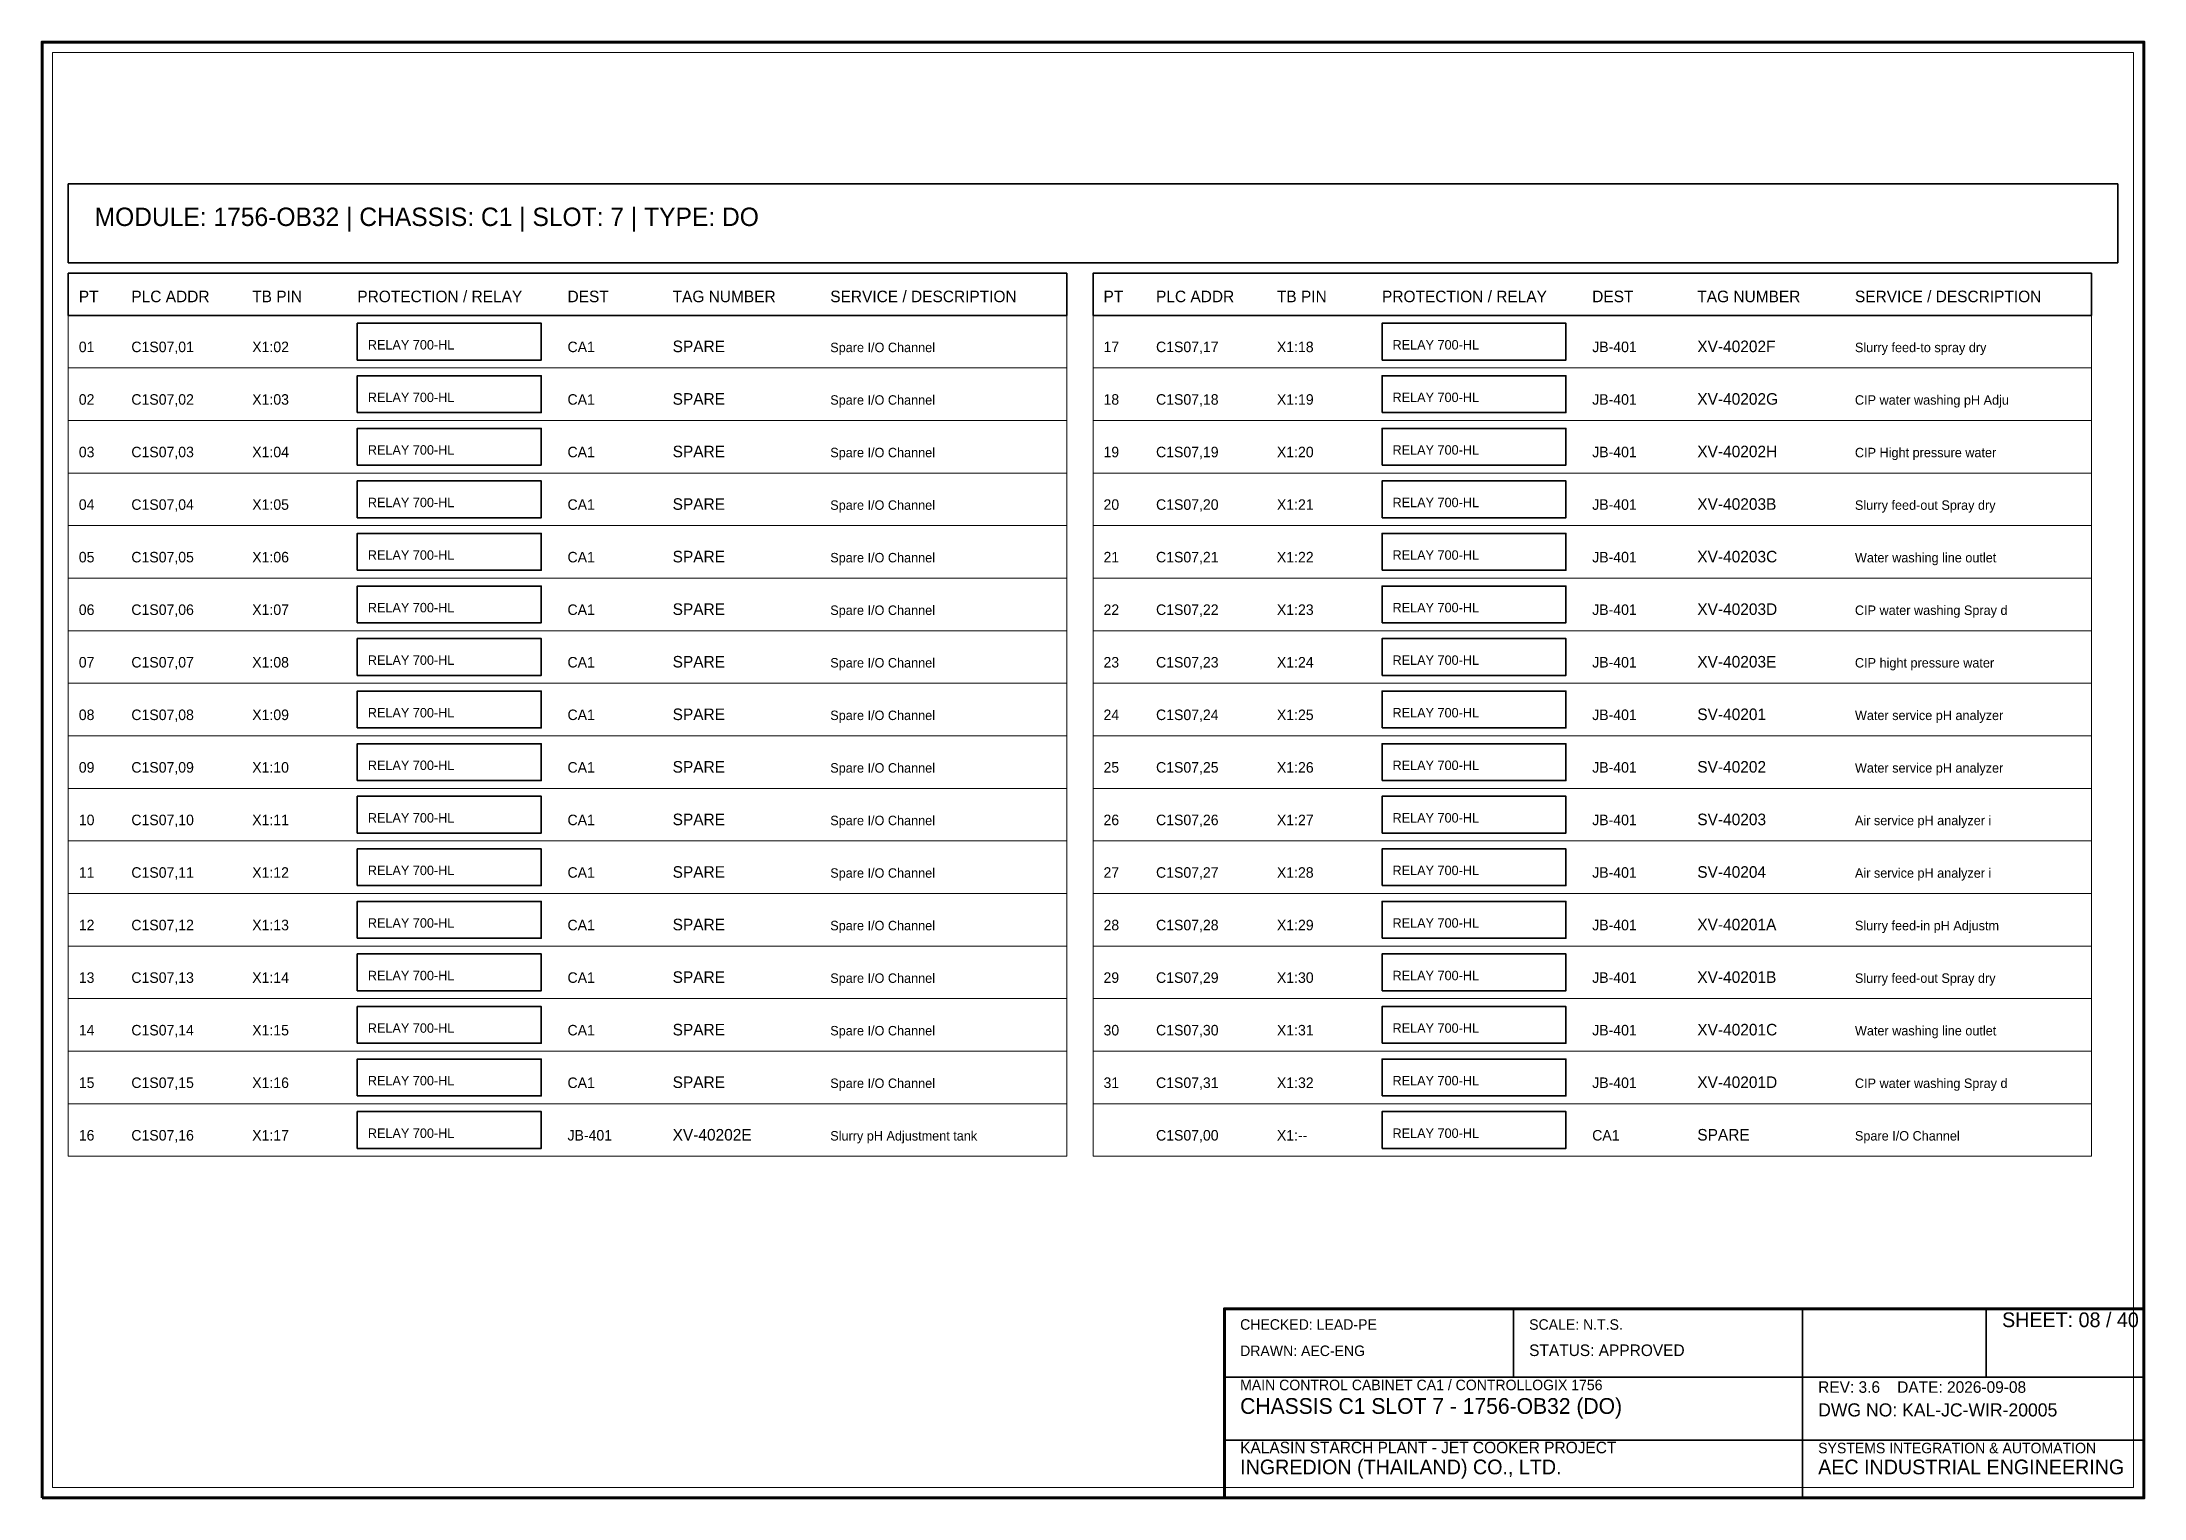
# Model space of a CAD drawing. Header units: millimetres. Extents: x 0 to 2200, y -2240 to 277.
# Drawn here: x 900 to 1300, y -320 to -43 of the extents above; entities that cross this region are included whole.
import ezdxf

# ---------------------------------------------------------------- set-up
doc = ezdxf.new("R2010")
doc.units = ezdxf.units.MM
for name, color, linetype, lineweight in [('0_BORDER', 7, 'Continuous', 70), ('0_TITLE_BLOCK', 4, 'Continuous', 35), ('IE-CABLE', 6, 'Continuous', 25), ('IE-EQUIP', 2, 'Continuous', 35), ('NOTATIONS', 8, 'Continuous', 18), ('RELAYS', 30, 'Continuous', 35), ('TER', 3, 'Continuous', 35), ('TEXTS', 7, 'Continuous', 25)]:
    doc.layers.add(name, color=color, linetype=linetype, lineweight=lineweight)

msp = doc.modelspace()

# ---------------------------------------------------------------- texts
at = {"layer": '0_TITLE_BLOCK'}
for s, height, p in [('MODULE: 1756-OB32 | CHASSIS: C1 | SLOT: 7 | TYPE: DO', 3.5, (910, -78)), ('PT', 2.2, (907, -92.5)), ('PLC ADDR', 2.2, (917, -92.5)), ('TB PIN', 2.2, (940, -92.5)), ('PROTECTION / RELAY', 2.2, (960, -92.5)), ('DEST', 2.2, (1000, -92.5)), ('TAG NUMBER', 2.2, (1020, -92.5)), ('SERVICE / DESCRIPTION', 2.2, (1050, -92.5)), ('PT', 2.2, (1102, -92.5)), ('PLC ADDR', 2.2, (1112, -92.5)), ('TB PIN', 2.2, (1135, -92.5)), ('PROTECTION / RELAY', 2.2, (1155, -92.5)), ('DEST', 2.2, (1195, -92.5)), ('TAG NUMBER', 2.2, (1215, -92.5)), ('SERVICE / DESCRIPTION', 2.2, (1245, -92.5)), ('SHEET: 08 / 40', 2.8, (1273, -287.5)), ('STATUS: APPROVED', 2.2, (1183, -293)), ('CHASSIS C1 SLOT 7 - 1756-OB32 (DO)', 3, (1128, -304)), ('INGREDION (THAILAND) CO., LTD.', 2.8, (1128, -315.5)), ('AEC INDUSTRIAL ENGINEERING', 2.8, (1238, -315.5))]:
    msp.add_text(s, height=height, dxfattribs=at).set_placement(p)
at = {"layer": 'IE-CABLE'}
for s, p in [('CA1', (1000, -102)), ('JB-401', (1195, -102)), ('CA1', (1000, -112)), ('JB-401', (1195, -112)), ('CA1', (1000, -122)), ('JB-401', (1195, -122)), ('CA1', (1000, -132)), ('JB-401', (1195, -132)), ('CA1', (1000, -142)), ('JB-401', (1195, -142)), ('CA1', (1000, -152)), ('JB-401', (1195, -152)), ('CA1', (1000, -162)), ('JB-401', (1195, -162)), ('CA1', (1000, -172)), ('JB-401', (1195, -172)), ('CA1', (1000, -182)), ('JB-401', (1195, -182)), ('CA1', (1000, -192)), ('JB-401', (1195, -192)), ('CA1', (1000, -202)), ('JB-401', (1195, -202)), ('CA1', (1000, -212)), ('JB-401', (1195, -212)), ('CA1', (1000, -222)), ('JB-401', (1195, -222)), ('CA1', (1000, -232)), ('JB-401', (1195, -232)), ('CA1', (1000, -242)), ('JB-401', (1195, -242)), ('JB-401', (1000, -252)), ('CA1', (1195, -252))]:
    msp.add_text(s, height=2, dxfattribs=at).set_placement(p)
at = {"layer": 'RELAYS'}
for p in [(962, -101.5), (1157, -101.5), (962, -111.5), (1157, -111.5), (962, -121.5), (1157, -121.5), (962, -131.5), (1157, -131.5), (962, -141.5), (1157, -141.5), (962, -151.5), (1157, -151.5), (962, -161.5), (1157, -161.5), (962, -171.5), (1157, -171.5), (962, -181.5), (1157, -181.5), (962, -191.5), (1157, -191.5), (962, -201.5), (1157, -201.5), (962, -211.5), (1157, -211.5), (962, -221.5), (1157, -221.5), (962, -231.5), (1157, -231.5), (962, -241.5), (1157, -241.5), (962, -251.5), (1157, -251.5)]:
    msp.add_text('RELAY 700-HL', height=1.8, dxfattribs=at).set_placement(p)
at = {"layer": 'TER'}
for s, p in [('X1:02', (940, -102)), ('X1:18', (1135, -102)), ('X1:03', (940, -112)), ('X1:19', (1135, -112)), ('X1:04', (940, -122)), ('X1:20', (1135, -122)), ('X1:05', (940, -132)), ('X1:21', (1135, -132)), ('X1:06', (940, -142)), ('X1:22', (1135, -142)), ('X1:07', (940, -152)), ('X1:23', (1135, -152)), ('X1:08', (940, -162)), ('X1:24', (1135, -162)), ('X1:09', (940, -172)), ('X1:25', (1135, -172)), ('X1:10', (940, -182)), ('X1:26', (1135, -182)), ('X1:11', (940, -192)), ('X1:27', (1135, -192)), ('X1:12', (940, -202)), ('X1:28', (1135, -202)), ('X1:13', (940, -212)), ('X1:29', (1135, -212)), ('X1:14', (940, -222)), ('X1:30', (1135, -222)), ('X1:15', (940, -232)), ('X1:31', (1135, -232)), ('X1:16', (940, -242)), ('X1:32', (1135, -242)), ('X1:17', (940, -252)), ('X1:--', (1135, -252))]:
    msp.add_text(s, height=2, dxfattribs=at).set_placement(p)
at = {"layer": 'TEXTS'}
for s, height, p in [('01', 2, (907, -102)), ('C1S07,01', 2, (917, -102)), ('SPARE', 2.2, (1020, -102)), ('17', 2, (1102, -102)), ('C1S07,17', 2, (1112, -102)), ('XV-40202F', 2.2, (1215, -102)), ('Spare I/O Channel', 1.8, (1050, -102)), ('Slurry feed-to spray dry ', 1.8, (1245, -102)), ('02', 2, (907, -112)), ('C1S07,02', 2, (917, -112)), ('SPARE', 2.2, (1020, -112)), ('Spare I/O Channel', 1.8, (1050, -112)), ('18', 2, (1102, -112)), ('C1S07,18', 2, (1112, -112)), ('XV-40202G', 2.2, (1215, -112)), ('CIP water washing pH Adju', 1.8, (1245, -112)), ('03', 2, (907, -122)), ('C1S07,03', 2, (917, -122)), ('SPARE', 2.2, (1020, -122)), ('19', 2, (1102, -122)), ('C1S07,19', 2, (1112, -122)), ('XV-40202H', 2.2, (1215, -122)), ('Spare I/O Channel', 1.8, (1050, -122)), ('CIP Hight pressure water ', 1.8, (1245, -122)), ('04', 2, (907, -132)), ('C1S07,04', 2, (917, -132)), ('SPARE', 2.2, (1020, -132)), ('Spare I/O Channel', 1.8, (1050, -132)), ('20', 2, (1102, -132)), ('C1S07,20', 2, (1112, -132)), ('XV-40203B', 2.2, (1215, -132)), ('Slurry feed-out Spray dry', 1.8, (1245, -132)), ('05', 2, (907, -142)), ('C1S07,05', 2, (917, -142)), ('SPARE', 2.2, (1020, -142)), ('21', 2, (1102, -142)), ('C1S07,21', 2, (1112, -142)), ('XV-40203C', 2.2, (1215, -142)), ('Spare I/O Channel', 1.8, (1050, -142)), ('Water washing line outlet', 1.8, (1245, -142)), ('06', 2, (907, -152)), ('C1S07,06', 2, (917, -152)), ('SPARE', 2.2, (1020, -152)), ('Spare I/O Channel', 1.8, (1050, -152)), ('22', 2, (1102, -152)), ('C1S07,22', 2, (1112, -152)), ('XV-40203D', 2.2, (1215, -152)), ('CIP water washing Spray d', 1.8, (1245, -152)), ('07', 2, (907, -162)), ('C1S07,07', 2, (917, -162)), ('SPARE', 2.2, (1020, -162)), ('23', 2, (1102, -162)), ('C1S07,23', 2, (1112, -162)), ('XV-40203E', 2.2, (1215, -162)), ('Spare I/O Channel', 1.8, (1050, -162)), ('CIP hight pressure water ', 1.8, (1245, -162)), ('08', 2, (907, -172)), ('C1S07,08', 2, (917, -172)), ('SPARE', 2.2, (1020, -172)), ('Spare I/O Channel', 1.8, (1050, -172)), ('24', 2, (1102, -172)), ('C1S07,24', 2, (1112, -172)), ('SV-40201', 2.2, (1215, -172)), ('Water service pH analyzer', 1.8, (1245, -172)), ('09', 2, (907, -182)), ('C1S07,09', 2, (917, -182)), ('SPARE', 2.2, (1020, -182)), ('25', 2, (1102, -182)), ('C1S07,25', 2, (1112, -182)), ('SV-40202', 2.2, (1215, -182)), ('Spare I/O Channel', 1.8, (1050, -182)), ('Water service pH analyzer', 1.8, (1245, -182)), ('10', 2, (907, -192)), ('C1S07,10', 2, (917, -192)), ('SPARE', 2.2, (1020, -192)), ('Spare I/O Channel', 1.8, (1050, -192)), ('26', 2, (1102, -192)), ('C1S07,26', 2, (1112, -192)), ('SV-40203', 2.2, (1215, -192)), ('Air service pH analyzer i', 1.8, (1245, -192)), ('11', 2, (907, -202)), ('C1S07,11', 2, (917, -202)), ('SPARE', 2.2, (1020, -202)), ('27', 2, (1102, -202)), ('C1S07,27', 2, (1112, -202)), ('SV-40204', 2.2, (1215, -202)), ('Spare I/O Channel', 1.8, (1050, -202)), ('Air service pH analyzer i', 1.8, (1245, -202)), ('12', 2, (907, -212)), ('C1S07,12', 2, (917, -212)), ('SPARE', 2.2, (1020, -212)), ('Spare I/O Channel', 1.8, (1050, -212)), ('28', 2, (1102, -212)), ('C1S07,28', 2, (1112, -212)), ('XV-40201A', 2.2, (1215, -212)), ('Slurry feed-in pH Adjustm', 1.8, (1245, -212)), ('13', 2, (907, -222)), ('C1S07,13', 2, (917, -222)), ('SPARE', 2.2, (1020, -222)), ('29', 2, (1102, -222)), ('C1S07,29', 2, (1112, -222)), ('XV-40201B', 2.2, (1215, -222)), ('Spare I/O Channel', 1.8, (1050, -222)), ('Slurry feed-out Spray dry', 1.8, (1245, -222)), ('14', 2, (907, -232)), ('C1S07,14', 2, (917, -232)), ('SPARE', 2.2, (1020, -232)), ('Spare I/O Channel', 1.8, (1050, -232)), ('30', 2, (1102, -232)), ('C1S07,30', 2, (1112, -232)), ('XV-40201C', 2.2, (1215, -232)), ('Water washing line outlet', 1.8, (1245, -232)), ('15', 2, (907, -242)), ('C1S07,15', 2, (917, -242)), ('SPARE', 2.2, (1020, -242)), ('31', 2, (1102, -242)), ('C1S07,31', 2, (1112, -242)), ('XV-40201D', 2.2, (1215, -242)), ('Spare I/O Channel', 1.8, (1050, -242)), ('CIP water washing Spray d', 1.8, (1245, -242)), ('16', 2, (907, -252)), ('C1S07,16', 2, (917, -252)), ('XV-40202E', 2.2, (1020, -252)), ('Slurry pH Adjustment tank', 1.8, (1050, -252)), ('C1S07,00', 2, (1112, -252)), ('SPARE', 2.2, (1215, -252)), ('Spare I/O Channel', 1.8, (1245, -252)), ('CHECKED: LEAD-PE', 2, (1128, -288)), ('SCALE: N.T.S.', 2, (1183, -288)), ('DRAWN: AEC-ENG', 2, (1128, -293)), ('MAIN CONTROL CABINET CA1 / CONTROLLOGIX 1756', 2, (1128, -299.5)), ('REV: 3.6    DATE: 2026-09-08', 2.2, (1238, -300)), ('DWG NO: KAL-JC-WIR-20005', 2.5, (1238, -304.5)), ('KALASIN STARCH PLANT - JET COOKER PROJECT', 2.2, (1128, -311.5)), ('SYSTEMS INTEGRATION & AUTOMATION', 2, (1238, -311.5))]:
    msp.add_text(s, height=height, dxfattribs=at).set_placement(p)

# ---------------------------------------------------------------- linework, layer by layer
at = {"layer": '0_BORDER'}
for points in [[(900, -320), (1300, -320), (1300, -43), (900, -43)], [(1125, -320), (1300, -320), (1300, -284), (1125, -284)]]:
    msp.add_lwpolyline(points, close=True, dxfattribs=at)
at = {"layer": '0_TITLE_BLOCK'}
for p, q in [((1180, -297), (1180, -284)), ((1235, -297), (1235, -284)), ((1270, -297), (1270, -284)), ((1125, -297), (1300, -297)), ((1235, -320), (1235, -297)), ((1125, -309), (1300, -309))]:
    msp.add_line(p, q, dxfattribs=at)
for points in [[(905, -95), (1095, -95), (1095, -87), (905, -87)], [(1100, -95), (1290, -95), (1290, -87), (1100, -87)]]:
    msp.add_lwpolyline(points, close=True, dxfattribs=at)
at = {"layer": 'IE-EQUIP'}
msp.add_lwpolyline([(905, -85), (1295, -85), (1295, -70), (905, -70)], close=True, dxfattribs=at)
at = {"layer": 'NOTATIONS'}
for points in [[(902, -318), (1298, -318), (1298, -45), (902, -45)], [(905, -105), (1095, -105), (1095, -95), (905, -95)], [(1100, -105), (1290, -105), (1290, -95), (1100, -95)], [(905, -115), (1095, -115), (1095, -105), (905, -105)], [(1100, -115), (1290, -115), (1290, -105), (1100, -105)], [(905, -125), (1095, -125), (1095, -115), (905, -115)], [(1100, -125), (1290, -125), (1290, -115), (1100, -115)], [(905, -135), (1095, -135), (1095, -125), (905, -125)], [(1100, -135), (1290, -135), (1290, -125), (1100, -125)], [(905, -145), (1095, -145), (1095, -135), (905, -135)], [(1100, -145), (1290, -145), (1290, -135), (1100, -135)], [(905, -155), (1095, -155), (1095, -145), (905, -145)], [(1100, -155), (1290, -155), (1290, -145), (1100, -145)], [(905, -165), (1095, -165), (1095, -155), (905, -155)], [(1100, -165), (1290, -165), (1290, -155), (1100, -155)], [(905, -175), (1095, -175), (1095, -165), (905, -165)], [(1100, -175), (1290, -175), (1290, -165), (1100, -165)], [(905, -185), (1095, -185), (1095, -175), (905, -175)], [(1100, -185), (1290, -185), (1290, -175), (1100, -175)], [(905, -195), (1095, -195), (1095, -185), (905, -185)], [(1100, -195), (1290, -195), (1290, -185), (1100, -185)], [(905, -205), (1095, -205), (1095, -195), (905, -195)], [(1100, -205), (1290, -205), (1290, -195), (1100, -195)], [(905, -215), (1095, -215), (1095, -205), (905, -205)], [(1100, -215), (1290, -215), (1290, -205), (1100, -205)], [(905, -225), (1095, -225), (1095, -215), (905, -215)], [(1100, -225), (1290, -225), (1290, -215), (1100, -215)], [(905, -235), (1095, -235), (1095, -225), (905, -225)], [(1100, -235), (1290, -235), (1290, -225), (1100, -225)], [(905, -245), (1095, -245), (1095, -235), (905, -235)], [(1100, -245), (1290, -245), (1290, -235), (1100, -235)], [(905, -255), (1095, -255), (1095, -245), (905, -245)], [(1100, -255), (1290, -255), (1290, -245), (1100, -245)]]:
    msp.add_lwpolyline(points, close=True, dxfattribs=at)
at = {"layer": 'RELAYS'}
for points in [[(960, -103.5), (995, -103.5), (995, -96.5), (960, -96.5)], [(1155, -103.5), (1190, -103.5), (1190, -96.5), (1155, -96.5)], [(960, -113.5), (995, -113.5), (995, -106.5), (960, -106.5)], [(1155, -113.5), (1190, -113.5), (1190, -106.5), (1155, -106.5)], [(960, -123.5), (995, -123.5), (995, -116.5), (960, -116.5)], [(1155, -123.5), (1190, -123.5), (1190, -116.5), (1155, -116.5)], [(960, -133.5), (995, -133.5), (995, -126.5), (960, -126.5)], [(1155, -133.5), (1190, -133.5), (1190, -126.5), (1155, -126.5)], [(960, -143.5), (995, -143.5), (995, -136.5), (960, -136.5)], [(1155, -143.5), (1190, -143.5), (1190, -136.5), (1155, -136.5)], [(960, -153.5), (995, -153.5), (995, -146.5), (960, -146.5)], [(1155, -153.5), (1190, -153.5), (1190, -146.5), (1155, -146.5)], [(960, -163.5), (995, -163.5), (995, -156.5), (960, -156.5)], [(1155, -163.5), (1190, -163.5), (1190, -156.5), (1155, -156.5)], [(960, -173.5), (995, -173.5), (995, -166.5), (960, -166.5)], [(1155, -173.5), (1190, -173.5), (1190, -166.5), (1155, -166.5)], [(960, -183.5), (995, -183.5), (995, -176.5), (960, -176.5)], [(1155, -183.5), (1190, -183.5), (1190, -176.5), (1155, -176.5)], [(960, -193.5), (995, -193.5), (995, -186.5), (960, -186.5)], [(1155, -193.5), (1190, -193.5), (1190, -186.5), (1155, -186.5)], [(960, -203.5), (995, -203.5), (995, -196.5), (960, -196.5)], [(1155, -203.5), (1190, -203.5), (1190, -196.5), (1155, -196.5)], [(960, -213.5), (995, -213.5), (995, -206.5), (960, -206.5)], [(1155, -213.5), (1190, -213.5), (1190, -206.5), (1155, -206.5)], [(960, -223.5), (995, -223.5), (995, -216.5), (960, -216.5)], [(1155, -223.5), (1190, -223.5), (1190, -216.5), (1155, -216.5)], [(960, -233.5), (995, -233.5), (995, -226.5), (960, -226.5)], [(1155, -233.5), (1190, -233.5), (1190, -226.5), (1155, -226.5)], [(960, -243.5), (995, -243.5), (995, -236.5), (960, -236.5)], [(1155, -243.5), (1190, -243.5), (1190, -236.5), (1155, -236.5)], [(960, -253.5), (995, -253.5), (995, -246.5), (960, -246.5)], [(1155, -253.5), (1190, -253.5), (1190, -246.5), (1155, -246.5)]]:
    msp.add_lwpolyline(points, close=True, dxfattribs=at)

msp.set_redraw_order([(e.dxf.handle, doc.entitydb.next_handle()) for e in msp.query("TEXT MTEXT ATTDEF DIMENSION ARC_DIMENSION")])  # texts and dimensions are drawn at this point

doc.saveas('drawing.dxf')
